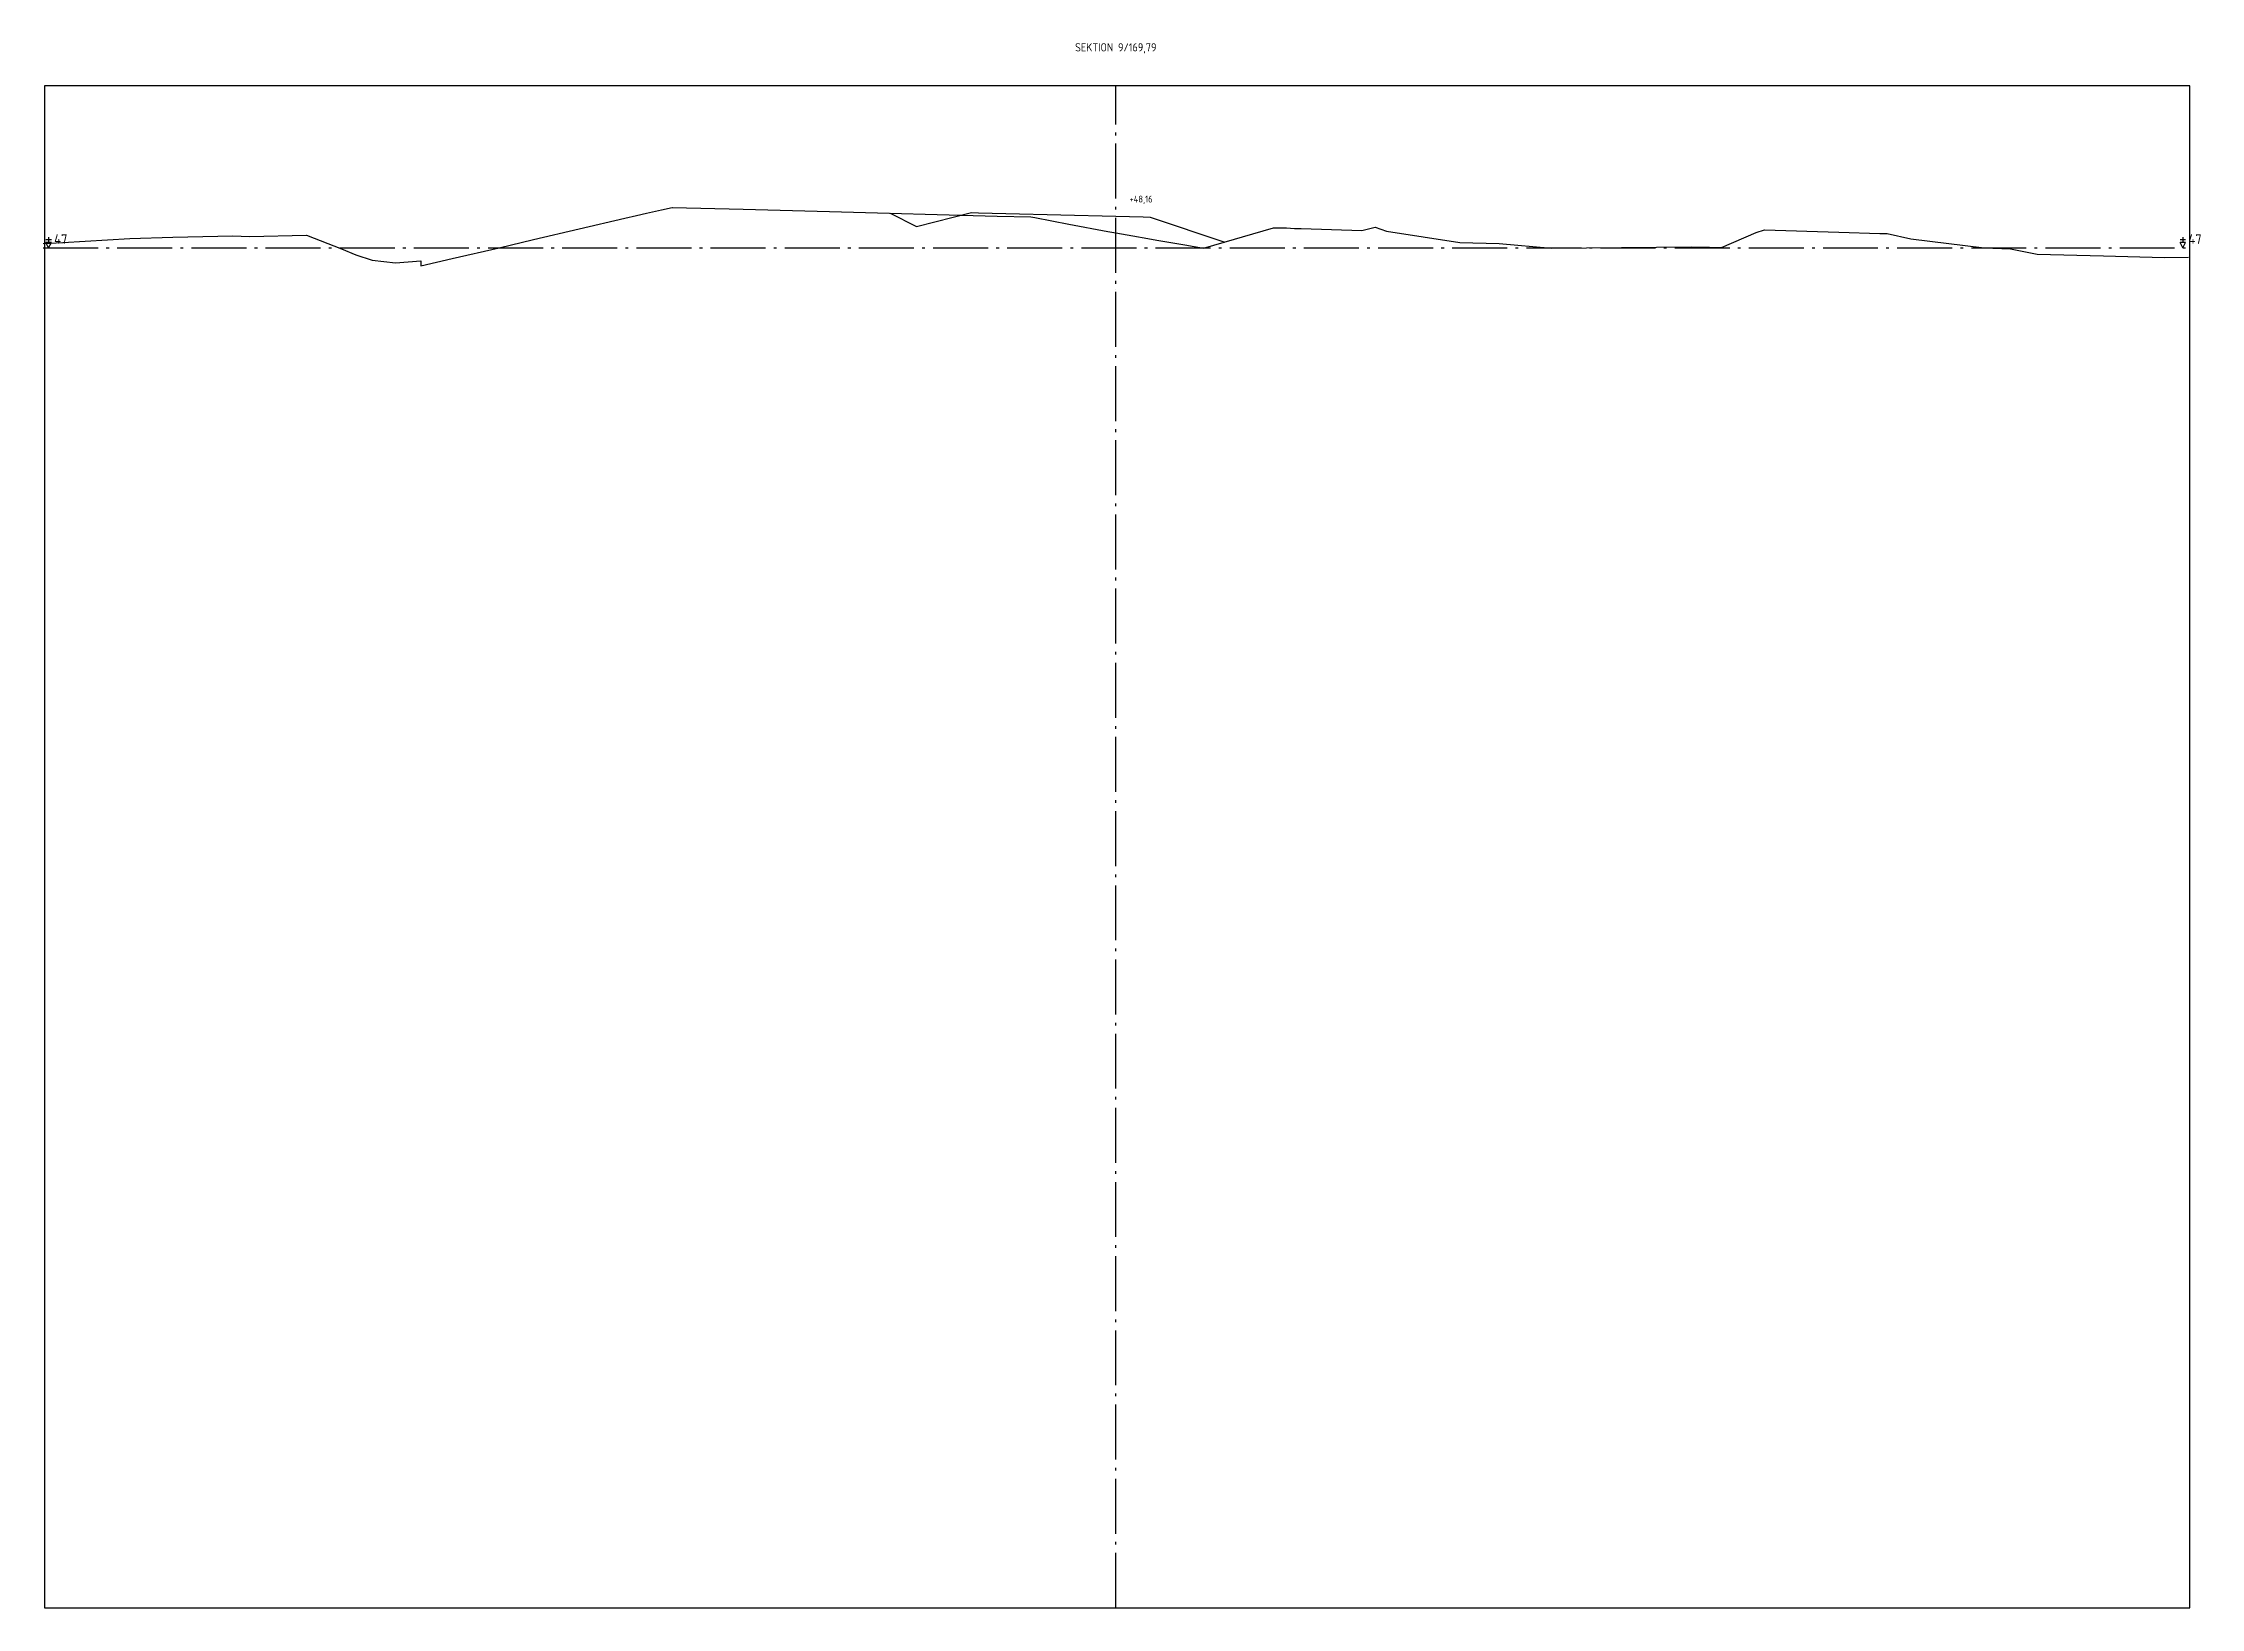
# Model space of a CAD drawing. Header units: metres. Extents: x 164066 to 165347, y 6228109 to 6230364.
# Drawn here: x 164237.7 to 164316.3, y 6228384.2 to 6228441.1 of the extents above; entities that cross this region are included whole.
import ezdxf
from ezdxf.enums import TextEntityAlignment as Align

# ---------------------------------------------------------------- set-up
doc = ezdxf.new("R2010")
doc.units = ezdxf.units.M
doc.header["$LTSCALE"] = 0.1
doc.linetypes.add('CENTRUMLINJE', pattern=[27, 20, -3, 1, -3])
for name, color, linetype in [('M-000', 7, 'Continuous'), ('M-372A', 3, 'Continuous'), ('M-374C', 6, 'Continuous'), ('M-378A', 7, 'CENTRUMLINJE'), ('M-378AT', 4, 'Continuous'), ('M-378B', 4, 'CENTRUMLINJE'), ('M-378BT', 4, 'Continuous'), ('T19202X', 4, 'Continuous')]:
    doc.layers.add(name, color=color, linetype=linetype)
doc.styles.add('ISO35', font='ISO3098', dxfattribs={"height": 3.5})
doc.styles.add('P_ISO_25', font='ISO', dxfattribs={"height": 2.5})
doc.styles.add('P_ISO_30', font='ISO', dxfattribs={"height": 3})

msp = doc.modelspace()

# ---------------------------------------------------------------- texts
at = {"layer": 'M-378AT', "style": 'ISO35'}
for p in [(164238.114, 6228433.804), (164315.814, 6228433.804)]:
    msp.add_text('47', height=0.35, dxfattribs=at).set_placement(p)
at = {"layer": 'M-378BT', "style": 'P_ISO_30'}
msp.add_text('SEKTION 9/169,79', height=0.3, dxfattribs=at).set_placement((164276.764, 6228440.809), align=Align.CENTER)
at = {"layer": 'M-378BT', "style": 'P_ISO_25'}
msp.add_text('+48,16', height=0.25, dxfattribs=at).set_placement((164277.264, 6228435.309))

# ---------------------------------------------------------------- linework, layer by layer
at = {"layer": 'M-000'}
msp.add_lwpolyline([(164237.764, 6228384.154), (164315.864, 6228384.154), (164315.864, 6228439.554), (164237.764, 6228439.554), (164237.764, 6228384.154)], dxfattribs=at)
at = {"layer": 'M-372A', "color": 3, "linetype": 'Continuous'}
msp.add_lwpolyline([(164237.714, 6228433.813), (164238.431, 6228433.857), (164240.869, 6228433.995), (164242.44, 6228434.05), (164244.621, 6228434.098), (164245.224, 6228434.076), (164247.305, 6228434.124), (164248.576, 6228433.627), (164249.093, 6228433.411), (164249.687, 6228433.215), (164250.536, 6228433.118), (164251.458, 6228433.19), (164251.469, 6228433), (164252.609, 6228433.267), (164254.31, 6228433.665), (164255.568, 6228433.96), (164258.888, 6228434.737), (164259.321, 6228434.838), (164259.68, 6228434.918), (164260.227, 6228435.04), (164260.619, 6228435.128), (164260.628, 6228435.13), (164263.2, 6228435.068), (164266.34, 6228434.983), (164272.445, 6228434.818), (164273.676, 6228434.785), (164273.815, 6228434.759), (164275.05, 6228434.526), (164276.472, 6228434.258), (164276.764, 6228434.206), (164277.385, 6228434.097), (164277.933, 6228434.001), (164278.262, 6228433.943), (164279.283, 6228433.764), (164279.961, 6228433.645), (164282.503, 6228434.383), (164282.983, 6228434.386), (164283.265, 6228434.361), (164283.509, 6228434.361), (164285.72, 6228434.297), (164286.203, 6228434.407), (164286.623, 6228434.261), (164289.295, 6228433.854), (164290.718, 6228433.814), (164292.623, 6228433.646), (164297.722, 6228433.694), (164298.382, 6228433.682), (164298.82, 6228433.674), (164300.077, 6228434.221), (164300.384, 6228434.31), (164303.089, 6228434.229), (164304.582, 6228434.176), (164304.85, 6228434.177), (164305.715, 6228433.987), (164308.384, 6228433.658), (164309.343, 6228433.629), (164310.312, 6228433.431), (164312.727, 6228433.368), (164314.934, 6228433.314), (164315.814, 6228433.318)], dxfattribs=at)
at = {"layer": 'M-374C', "color": 6, "linetype": 'Continuous'}
msp.add_lwpolyline([(164268.548, 6228434.924), (164269.514, 6228434.441), (164271.514, 6228434.941), (164271.764, 6228434.934), (164272.764, 6228434.909), (164276.764, 6228434.809), (164277.764, 6228434.784), (164278.014, 6228434.778), (164280.738, 6228433.871)], dxfattribs=at)
at = {"layer": 'M-378A'}
msp.add_line((164237.714, 6228433.654), (164315.814, 6228433.654), dxfattribs=at)
at = {"layer": 'M-378AT'}
for p, q in [((164237.914, 6228434.054), (164237.914, 6228433.854)), ((164315.614, 6228434.054), (164315.614, 6228433.854)), ((164238.014, 6228433.954), (164237.814, 6228433.954)), ((164237.914, 6228433.654), (164237.814, 6228433.854)), ((164238.014, 6228433.854), (164237.814, 6228433.854)), ((164237.914, 6228433.654), (164238.014, 6228433.854)), ((164315.714, 6228433.954), (164315.514, 6228433.954)), ((164315.614, 6228433.654), (164315.514, 6228433.854)), ((164315.714, 6228433.854), (164315.514, 6228433.854)), ((164315.614, 6228433.654), (164315.714, 6228433.854))]:
    msp.add_line(p, q, dxfattribs=at)
at = {"layer": 'M-378B', "linetype": 'CENTRUMLINJE'}
msp.add_line((164276.764, 6228384.154), (164276.764, 6228439.554), dxfattribs=at)
at = {"layer": 'T19202X'}
msp.add_circle((164276.764, 6228432.154), 0.001, dxfattribs=at)

msp.set_redraw_order([(e.dxf.handle, doc.entitydb.next_handle()) for e in msp.query("TEXT MTEXT ATTDEF DIMENSION ARC_DIMENSION")])  # texts and dimensions are drawn at this point

doc.saveas('drawing.dxf')
